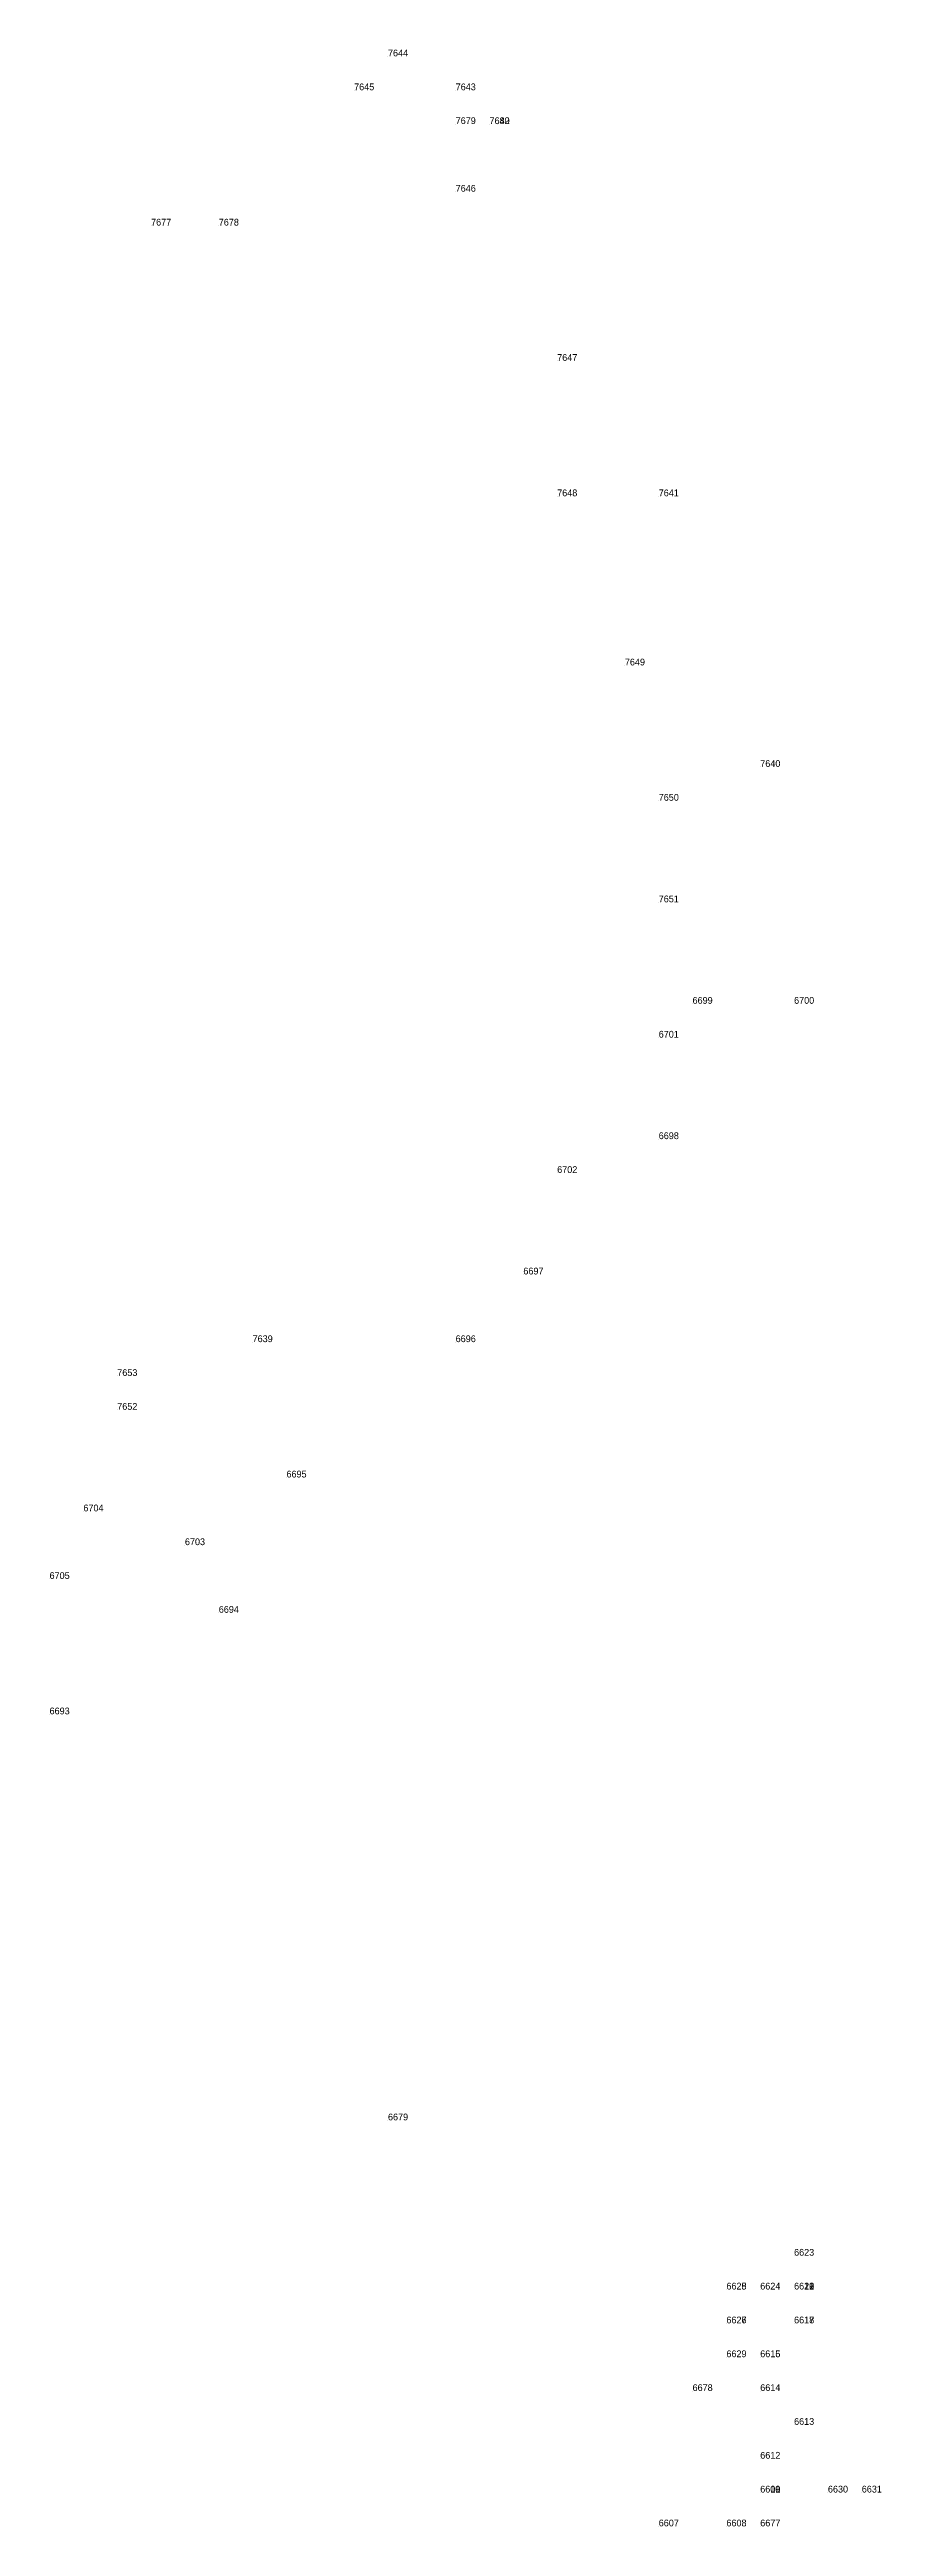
# Model space of a CAD drawing. Extents: x 535182 to 560328, y 1820963 to 1852759.
# Drawn here: x 543418 to 543442.6, y 1835499 to 1835572.2 of the extents above; entities that cross this region are included whole.
import ezdxf

# ---------------------------------------------------------------- set-up
doc = ezdxf.new("R2010")
doc.units = 0
doc.layers.add('Level 12', color=7, linetype='Continuous')
doc.layers.add('Level 7', color=7, linetype='Continuous')

msp = doc.modelspace()

# ---------------------------------------------------------------- texts
at = {"layer": 'Level 12'}
for s, p in [('7644', (543428, 1835572)), ('7645', (543427, 1835571)), ('7643', (543430, 1835571)), ('7679', (543430, 1835570)), ('7642', (543431, 1835570)), ('7680', (543431, 1835570)), ('7646', (543430, 1835568)), ('7677', (543421, 1835567)), ('7678', (543423, 1835567)), ('7647', (543433, 1835563)), ('7648', (543433, 1835559)), ('7641', (543436, 1835559)), ('7649', (543435, 1835554)), ('7640', (543439, 1835551)), ('7650', (543436, 1835550)), ('7651', (543436, 1835547)), ('6699', (543437, 1835544)), ('6700', (543440, 1835544)), ('6701', (543436, 1835543)), ('6698', (543436, 1835540)), ('6702', (543433, 1835539)), ('6697', (543432, 1835536)), ('7639', (543424, 1835534)), ('6696', (543430, 1835534)), ('7653', (543420, 1835533)), ('7652', (543420, 1835532)), ('6695', (543425, 1835530)), ('6704', (543419, 1835529)), ('6703', (543422, 1835528)), ('6705', (543418, 1835527)), ('6694', (543423, 1835526)), ('6693', (543418, 1835523)), ('6679', (543428, 1835511)), ('6623', (543440, 1835507)), ('6625', (543438, 1835506)), ('6628', (543438, 1835506)), ('6624', (543439, 1835506)), ('6619', (543440, 1835506)), ('6620', (543440, 1835506)), ('6621', (543440, 1835506)), ('6622', (543440, 1835506)), ('6626', (543438, 1835505)), ('6627', (543438, 1835505)), ('6617', (543440, 1835505)), ('6618', (543440, 1835505)), ('6629', (543438, 1835504)), ('6615', (543439, 1835504)), ('6616', (543439, 1835504)), ('6678', (543437, 1835503)), ('6614', (543439, 1835503)), ('6613', (543440, 1835502)), ('6612', (543439, 1835501)), ('6609', (543439, 1835500)), ('6610', (543439, 1835500)), ('6611', (543439, 1835500)), ('6630', (543441, 1835500)), ('6631', (543442, 1835500)), ('6607', (543436, 1835499)), ('6608', (543438, 1835499)), ('6677', (543439, 1835499))]:
    msp.add_text(s, height=0.2, dxfattribs=at).set_placement(p)

# ---------------------------------------------------------------- linework, layer by layer
at = {"layer": 'Level 7'}
for p, q in [((543428, 1835572), (543428, 1835572)), ((543427, 1835571), (543427, 1835571)), ((543430, 1835571), (543430, 1835571)), ((543430, 1835570), (543430, 1835570)), ((543431, 1835570), (543431, 1835570)), ((543431, 1835570), (543431, 1835570)), ((543430, 1835568), (543430, 1835568)), ((543421, 1835567), (543421, 1835567)), ((543423, 1835567), (543423, 1835567)), ((543433, 1835563), (543433, 1835563)), ((543433, 1835559), (543433, 1835559)), ((543436, 1835559), (543436, 1835559)), ((543435, 1835554), (543435, 1835554)), ((543439, 1835551), (543439, 1835551)), ((543436, 1835550), (543436, 1835550)), ((543436, 1835547), (543436, 1835547)), ((543437, 1835544), (543437, 1835544)), ((543440, 1835544), (543440, 1835544)), ((543436, 1835543), (543436, 1835543)), ((543436, 1835540), (543436, 1835540)), ((543433, 1835539), (543433, 1835539)), ((543432, 1835536), (543432, 1835536)), ((543424, 1835534), (543424, 1835534)), ((543430, 1835534), (543430, 1835534)), ((543420, 1835533), (543420, 1835533)), ((543420, 1835532), (543420, 1835532)), ((543425, 1835530), (543425, 1835530)), ((543419, 1835529), (543419, 1835529)), ((543422, 1835528), (543422, 1835528)), ((543418, 1835527), (543418, 1835527)), ((543423, 1835526), (543423, 1835526)), ((543418, 1835523), (543418, 1835523)), ((543428, 1835511), (543428, 1835511)), ((543440, 1835507), (543440, 1835507)), ((543438, 1835506), (543438, 1835506)), ((543438, 1835506), (543438, 1835506)), ((543439, 1835506), (543439, 1835506)), ((543440, 1835506), (543440, 1835506)), ((543440, 1835506), (543440, 1835506)), ((543440, 1835506), (543440, 1835506)), ((543440, 1835506), (543440, 1835506)), ((543438, 1835505), (543438, 1835505)), ((543438, 1835505), (543438, 1835505)), ((543440, 1835505), (543440, 1835505)), ((543440, 1835505), (543440, 1835505)), ((543438, 1835504), (543438, 1835504)), ((543439, 1835504), (543439, 1835504)), ((543439, 1835504), (543439, 1835504)), ((543437, 1835503), (543437, 1835503)), ((543439, 1835503), (543439, 1835503)), ((543440, 1835502), (543440, 1835502)), ((543439, 1835501), (543439, 1835501)), ((543439, 1835500), (543439, 1835500)), ((543439, 1835500), (543439, 1835500)), ((543439, 1835500), (543439, 1835500)), ((543441, 1835500), (543441, 1835500)), ((543442, 1835500), (543442, 1835500)), ((543436, 1835499), (543436, 1835499)), ((543438, 1835499), (543438, 1835499)), ((543439, 1835499), (543439, 1835499))]:
    msp.add_line(p, q, dxfattribs=at)

msp.set_redraw_order([(e.dxf.handle, doc.entitydb.next_handle()) for e in msp.query("TEXT MTEXT ATTDEF DIMENSION ARC_DIMENSION")])  # texts and dimensions are drawn at this point

doc.saveas('drawing.dxf')
